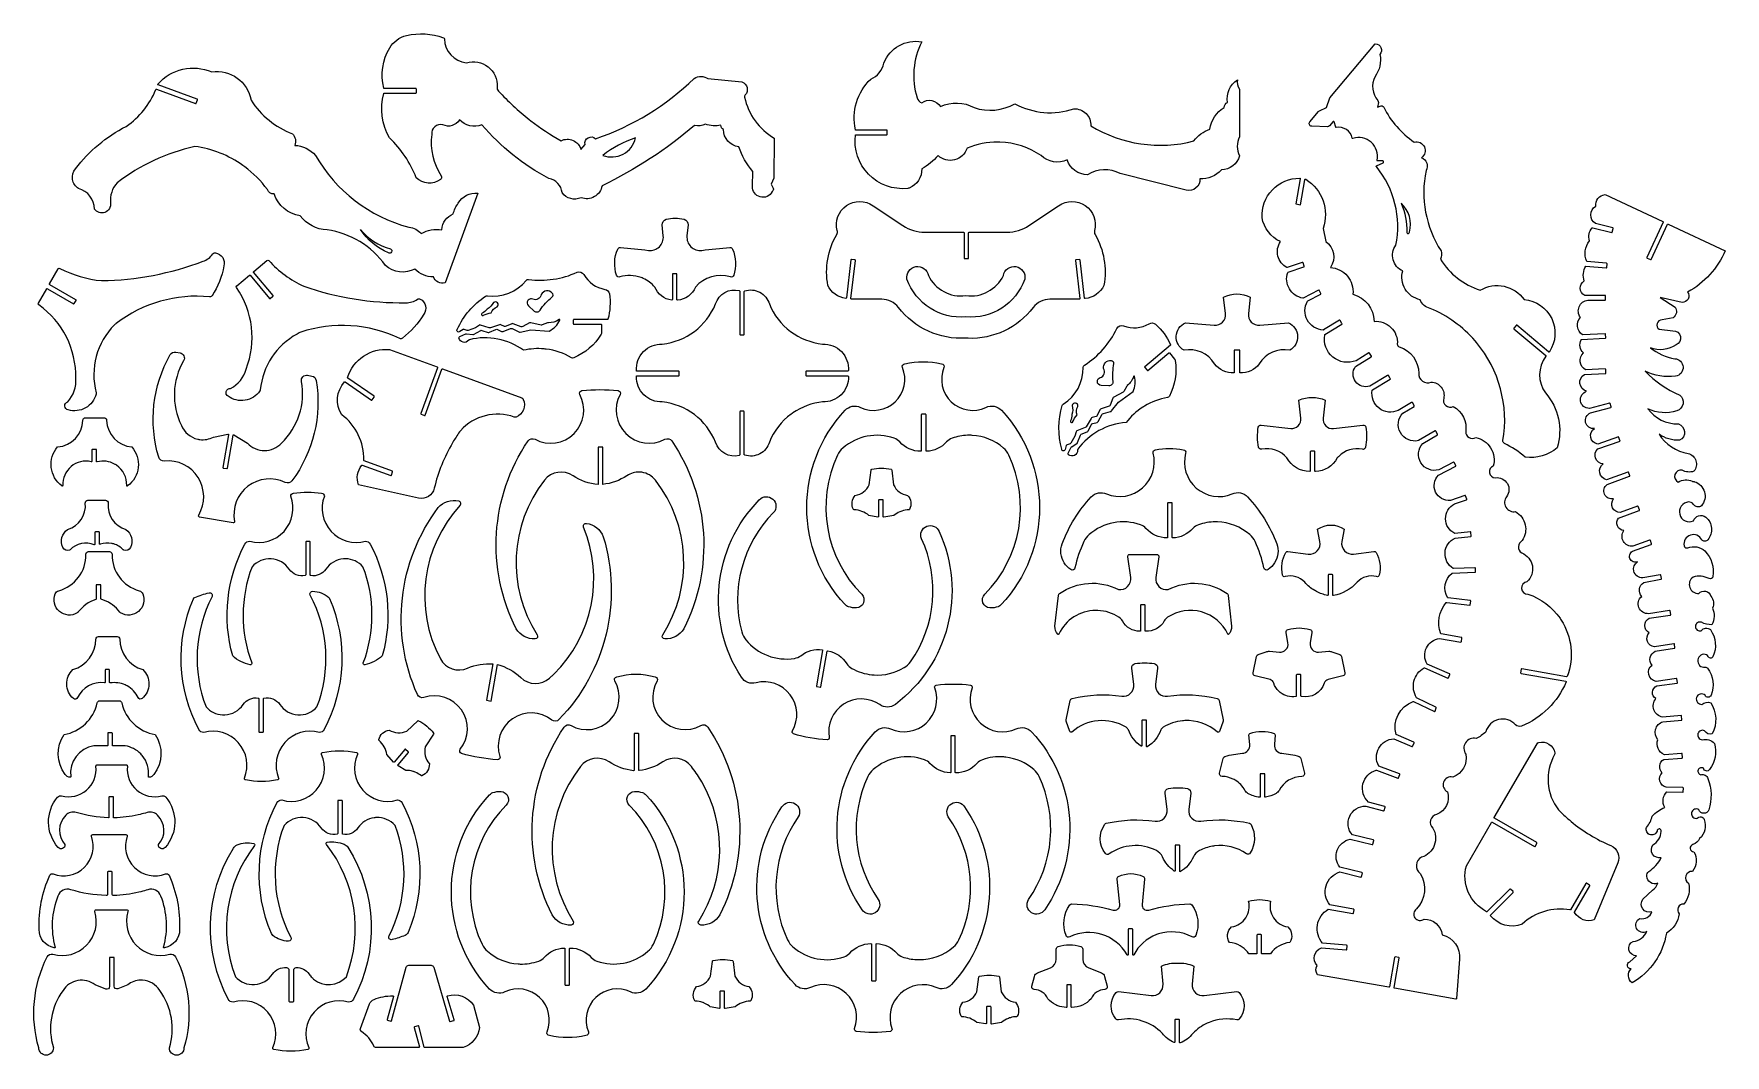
# Model space of a CAD drawing. Extents: x 0 to 2206, y 0 to 1332.
import ezdxf

# ---------------------------------------------------------------- set-up
doc = ezdxf.new("R2010")
doc.units = 0
doc.layers.add('Default_Layer', color=1, linetype='CONTINUOUS')
doc.layers.add('WHITE', color=1, linetype='CONTINUOUS')

msp = doc.modelspace()

# ---------------------------------------------------------------- linework, layer by layer
at = {"layer": 'Default_Layer'}
msp.add_lwpolyline([(2091.5, 643.5, -0.131945), (2087.5, 643.1, -0.207851), (2082.4, 646.5, -0.207851), (2081.4, 652.5, -0.207851), (2085.1, 657.3), (2109.4, 666.1, 0.414213), (2109.9, 666.9), (2108.3, 671.3, 0.414213), (2107.4, 671.8), (2085.6, 664, -0.298768), (2073.1, 670.2, -0.298768), (2073.8, 684.2, -0.270168), (2065.5, 690.4, -0.270168), (2066.7, 700.6), (2093.6, 710.3, 0.414214), (2094, 711.2), (2092.5, 715.6, 0.414214), (2091.6, 716), (2069.1, 707.9, -0.287446), (2059.1, 714.1, -0.287446), (2060.3, 725.8, -0.356187), (2048.5, 731.7, -0.356187), (2051.9, 744.4), (2081.2, 755.1, 0.414213), (2081.6, 755.9), (2080, 760.3, 0.414213), (2079.1, 760.7), (2051.3, 750.7, -0.297871), (2042.3, 759.6, -0.297871), (2046.9, 771.4, -0.311865), (2036.8, 778.7, -0.311865), (2040, 790.8), (2068.8, 801.1), (2066.7, 806.8), (2039.6, 797.1, -0.312669), (2030.5, 805.8, -0.312669), (2035.5, 817.4, -0.378365), (2023.9, 825.4, -0.378365), (2030.4, 837.8), (2056.7, 844.8, 0.414213), (2057.2, 845.7), (2056, 850.2, 0.414213), (2055.1, 850.7), (2028.8, 843.7, -0.374098), (2017.3, 853.3, -0.374098), (2025.2, 866.1, -0.301881), (2016.5, 876, -0.301881), (2022.2, 887.9), (2049.7, 889.1, 0.414213), (2050.3, 889.8), (2050.1, 894.5, 0.414213), (2049.4, 895.2), (2023.6, 894, -0.234955), (2016.8, 904.4, -0.234955), (2021, 916.1, -0.320481), (2017.9, 933.1, -0.276984), (2018.5, 933.5), (2049.5, 935.1, 0.414214), (2050.1, 935.8), (2049.9, 940.5, 0.414214), (2049.2, 941.1), (2019.9, 939.7, -0.218415), (2013.3, 950.3, -0.218415), (2017, 962.2, -0.258316), (2015.5, 976.3, -0.258316), (2026.7, 985), (2049.3, 984.9, 0.414214), (2050, 985.6), (2050, 990.3, 0.414213), (2049.3, 991), (2022.8, 991.1, -0.273219), (2016.9, 1000.3, -0.273219), (2022.1, 1009.9, -0.225791), (2024.2, 1029.2), (2050.7, 1027, 0.414213), (2051.5, 1027.6), (2051.9, 1032.2, 0.414213), (2051.2, 1033), (2025.3, 1035.2, -0.275385), (2029, 1062.4, -0.253604), (2032.4, 1079.2, -0.287261), (2033.1, 1079.4), (2057.9, 1073.2, 0.414213), (2058.7, 1073.7), (2059.8, 1078.2, 0.414213), (2059.3, 1079.1), (2036.9, 1084.7, -0.267295), (2030.5, 1096.1, -0.267295), (2037.1, 1107.4, -0.210846), (2039.9, 1117.6, -0.210846), (2049.2, 1122.5), (2124.7, 1087.3, -0.414214), (2125.1, 1086.4), (2103.7, 1040.6, 0.414213), (2104.1, 1039.7), (2108.3, 1037.7, 0.414214), (2109.2, 1038.1), (2130.6, 1083.8, -0.414214), (2131.5, 1084.1), (2205.9, 1049.4, -0.172535), (2156.9, 995.5, -0.289471), (2157.5, 986.3, -0.289471), (2149.6, 981.8), (2121, 988.2), (2140.5, 975.9, -0.210416), (2142.2, 968.3, -0.210416), (2137.9, 961.9), (2123.5, 959.2, 0.330413), (2117.1, 954.4, 0.330413), (2119.7, 947), (2137.7, 944.9, -0.366468), (2147.5, 937.5, -0.366468), (2141.8, 926.6, -0.24855), (2108.4, 922.7, 0.121357), (2140.1, 908.5, -0.388161), (2151, 897.7, -0.388161), (2141.2, 885.8, -0.153389), (2101.5, 892.3, 0.099169), (2146.7, 861.1, -0.279177), (2151, 849.7, -0.279177), (2142.8, 840.6, -0.195905), (2105, 843.1, 0.242532), (2144.8, 823.5, -0.310948), (2152.9, 813.4, -0.310948), (2146.4, 802.2, -0.174883), (2119.6, 810.1, 0.21519), (2157.7, 785, -0.255653), (2167.8, 775.4, -0.255653), (2165.2, 761.7, -0.211111), (2149.8, 763, 0.384862), (2140.3, 757.6, 0.384862), (2144.7, 747.6, -0.238418), (2163, 748.7), (2163.3, 748.5), (2163.6, 748.5), (2164, 748.4), (2164.3, 748.3), (2165, 748.2), (2165.3, 748.2), (2165.7, 748.1, -0.253331), (2178.9, 734.8, -0.253331), (2175, 716.6, -0.203973), (2169.3, 715.3, -0.203973), (2164.4, 718.5, 0.272999), (2158.1, 721.6, 0.220726), (2148.6, 716.2, 0.220726), (2146.6, 705.5, 0.220726), (2153.5, 697, 0.220726), (2164.4, 696.8, -0.241168), (2171.2, 703.5, -0.241168), (2180.6, 701.9, -0.201812), (2188.1, 687.6, -0.201812), (2183.2, 672.2, -0.216911), (2179.3, 670.4, -0.216911), (2175.4, 672.2, 0.378262), (2160.5, 678.4, 0.378262), (2152.4, 664.4, 0.221316), (2154.1, 662, 0.221316), (2157, 661.8, -0.286581), (2179.5, 657.7, -0.2294), (2190, 624.2, -0.243155), (2188.2, 621.6, -0.243155), (2185, 621.6, 0.198673), (2164, 623.6, 0.337608), (2159.7, 610.1, 0.337608), (2171.6, 602.4, -0.272257), (2180.4, 605.2, -0.272257), (2187.1, 598.8, -0.301798), (2189.3, 583.1, -0.240923), (2188.4, 561.5, -0.123462), (2175, 564.7, 0.241608), (2169.7, 564.1, 0.241608), (2167.2, 559.4, 0.241608), (2169.5, 554.6, 0.241608), (2174.7, 553.7, -0.210146), (2180.4, 557, -0.210146), (2186.6, 555.1, -0.274501), (2189.8, 519.8, -0.314429), (2186.6, 517.9, -0.314429), (2183.7, 520.2, 0.232246), (2181.6, 522.4, 0.231263), (2174.2, 521.7, 0.231263), (2170.1, 515.5, 0.231263), (2172.6, 508.4, 0.231263), (2179.7, 506, -0.266591), (2182.9, 504.7, -0.271118), (2187.5, 469.5, -0.28618), (2183.6, 467, -0.28618), (2179.7, 469.4, 0.253349), (2173.4, 471, 0.253349), (2168.6, 466.6, 0.253349), (2169.7, 460.2, 0.253349), (2175.6, 457.6, -0.269541), (2187, 459.6, -0.269727), (2189.1, 419, -0.347463), (2179.1, 423.2, 0.224056), (2173.9, 423.3, 0.224056), (2170.4, 419.4, 0.224056), (2171.2, 414.2, 0.224056), (2175.8, 411.5, -0.261953), (2192.1, 406.6, -0.23216), (2185.6, 372.7, -0.310562), (2181, 370.7, -0.310562), (2177.5, 374.3, 0.225104), (2173.6, 374.8, 0.225104), (2170.6, 372.1, 0.225104), (2170.9, 368.1, 0.225104), (2174.1, 365.8, -0.212411), (2179.9, 365.3, -0.212411), (2183.4, 360.7, -0.170534), (2184.6, 320.1, -0.317791), (2178.1, 315.5, -0.317791), (2171.6, 320.1, 0.251617), (2165.8, 320.7, 0.251617), (2162.1, 316.1, 0.251617), (2163.9, 310.6, 0.251617), (2169.5, 309, -0.288896), (2174.5, 310.9, -0.288896), (2178.4, 307.3, -0.324985), (2172.4, 282.5, -0.229392), (2163.9, 274.8, 0.374248), (2160.3, 269.5, 0.374248), (2165, 265.3, -0.322638), (2163.2, 239.8, 0.345217), (2154.5, 234, 0.345217), (2158.1, 224.2, -0.246371), (2151.8, 197.1, 0.30449), (2144.6, 192.8, 0.30449), (2145.9, 184.5, -0.237402), (2129.2, 159.2, -0.23057), (2084.4, 94.5, -0.226169), (2079.6, 103.3, -0.226169), (2083.4, 112.6, -0.368), (2078.4, 116.4, -0.368), (2081.4, 121.9), (2090.4, 129.7, -0.362462), (2080.3, 137.2, -0.362462), (2085.9, 148.4, 0.27031), (2103.7, 161.5, -0.206526), (2096.2, 160.5, -0.206526), (2090.4, 165.2, -0.206526), (2089.8, 172.7, -0.206526), (2094.8, 178.3, 0.372698), (2110.4, 187.1, -0.339893), (2098.3, 190.7, -0.339893), (2098.7, 203.4), (2111, 215.3, 0.173813), (2118, 224.3, -0.238052), (2108.4, 225.2, -0.238052), (2103.5, 233.5, -0.267751), (2106.5, 239.7, 0.123784), (2122.4, 257.5, -0.308254), (2111.3, 262.2, -0.308254), (2111.6, 274.2, 0.261134), (2122.3, 291.9, 0.404573), (2120.7, 295.1, 0.404573), (2117.4, 293.6, -0.213561), (2114.3, 288.5, -0.213561), (2108.4, 287.5, -0.213561), (2103.7, 291.2, -0.213561), (2103.3, 297.2, 0.127697), (2110.7, 311.8, -0.099667), (2127, 323.1, -0.341503), (2129.9, 343.5), (2150.5, 343, 0.414214), (2151.3, 343.7), (2151.4, 348.3, 0.414213), (2150.7, 349), (2129, 349.6, -0.282789), (2120.7, 357.4, -0.282789), (2123.9, 368.3, -0.23516), (2120.5, 377.4, -0.23516), (2125.7, 385.8), (2149.6, 387.6, 0.414214), (2150.2, 388.4), (2149.9, 393, 0.414214), (2149.1, 393.7), (2126.6, 391.9, -0.412354), (2118.2, 411.5, -0.25238), (2115.1, 425, -0.25238), (2124.6, 435), (2149.4, 436.8), (2148.9, 442.9), (2124.2, 441.1, -0.27389), (2112.8, 450.6, -0.27389), (2115.6, 465.1, -0.29279), (2110.9, 473.7, -0.29279), (2116.8, 481.6), (2143.1, 485.4, 0.414213), (2143.7, 486.2), (2143, 490.8, 0.414213), (2142.3, 491.4), (2115.9, 487.6, -0.299785), (2106.2, 496.5, -0.299785), (2110.5, 508.9, -0.238345), (2108.1, 518.9, -0.238345), (2114.7, 526.8), (2139.8, 530.7, 0.414213), (2140.4, 531.5), (2139.7, 536.1, 0.414214), (2138.9, 536.7), (2113.7, 532.8, -0.287102), (2104.5, 539.8, -0.287102), (2106.8, 551.1, -0.286592), (2101, 560.5, -0.286592), (2106.9, 569.9), (2134.3, 574, 0.414214), (2134.9, 574.8), (2134.2, 579.4, 0.414213), (2133.4, 580), (2106, 575.9, -0.324803), (2093.3, 583.9, -0.324803), (2097, 598.4, -0.218508), (2094.1, 608.1, -0.218508), (2099.6, 616.6), (2122.1, 620.8, 0.414214), (2122.7, 621.6), (2121.8, 626.2, 0.414214), (2121, 626.7), (2098.5, 622.5, -0.363538), (2086.7, 631.4, -0.309062), (2091.5, 643.5)], format="xyb", close=True, dxfattribs=at)
at = {"layer": 'WHITE'}
for points in [[(648.4, 1218.9, 0.035068), (687.6, 1192.9, -0.22179), (703.3, 1193.2, -0.22179), (713.6, 1181.4), (719, 1187.8, -0.334085), (722.9, 1196.8, -0.334085), (732.7, 1195.4, 0.110758), (861.4, 1274.1, -0.31038), (879.2, 1273.8), (923.6, 1269.5, -0.248908), (930.2, 1262.1, -0.248908), (927.8, 1252.5, 0.241856), (927, 1249.5, 0.209992), (965.6, 1196.3), (965.3, 1144.1), (961.5, 1136.3), (964.2, 1130.8, -0.378399), (963, 1126.4, -0.35905), (947.3, 1119.5, -0.35905), (937.5, 1133.5), (937.8, 1152.8, -0.094867), (919.4, 1184.9, -0.389043), (899.6, 1207.4, -0.261477), (896.1, 1213.2, -0.157638), (875.9, 1214.6, -0.236299), (861.8, 1212.9, -0.065183), (741.1, 1134.1, -0.221701), (731.1, 1119.9, -0.221701), (713.8, 1118.4, -0.351512), (689, 1125.1, 0.322138), (671.8, 1143.7, -0.094902), (584.4, 1213.5, -0.313897), (555.1, 1220.3, -0.399582), (533.3, 1213.7, 0.238781), (522.9, 1211, 0.238781), (518.9, 1201, 0.174421), (531.2, 1146.9, -0.397346), (530.3, 1142.2, -0.366577), (498.8, 1144.6, 0.107684), (463.9, 1196.5, -0.200534), (456.3, 1254.4, -0.338347), (456.9, 1255), (498.2, 1255, 0.414214), (498.9, 1255.6), (498.9, 1260.3, 0.414214), (498.2, 1261), (457.1, 1261, -0.343893), (456.4, 1261.5, -0.197698), (464.1, 1314, -0.203787), (485.9, 1330, -0.146534), (534.2, 1327.2, -0.304725), (535.4, 1325.6, 0.36783), (564.1, 1294.3, -0.249295), (592.4, 1289.2, -0.249295), (604.1, 1262.9, 0.207303), (605.9, 1257.7, 0.040817), (646.2, 1220.6), (648.4, 1218.9)], [(1257.3, 1191.1, 0.101859), (1217.2, 1183.1, -0.25514), (1200.9, 1167.9, -0.25514), (1179.4, 1173.4, -0.079643), (1158.1, 1156.2, -0.313027), (1141.7, 1131.1, -0.070104), (1139.8, 1130.6, -0.229401), (1088.7, 1149.1, -0.229401), (1071.5, 1200.6), (1112.3, 1200.6, 0.414213), (1113, 1201.3), (1113, 1205.9, 0.414214), (1112.3, 1206.6), (1072.3, 1206.6, -0.352129), (1071.6, 1207.2, -0.259919), (1091.5, 1273.2, 0.245095), (1108.7, 1294.1, -0.35953), (1158, 1321.8, 0.193802), (1152, 1248.9, 0.289639), (1158, 1242.4, -0.207918), (1171.4, 1245.2, -0.207918), (1182.6, 1237.3, -0.245302), (1226.4, 1236, 0.212348), (1279.5, 1241, 0.209223), (1356.5, 1234.5, -0.210383), (1372.3, 1228.3, -0.210383), (1378.5, 1212.4, 0.204299), (1513.1, 1192.6, -0.167954), (1533.8, 1207.7, -0.227687), (1552.3, 1236.2, -0.212122), (1556.9, 1242.9, -0.301473), (1569.9, 1272.3, 0.219422), (1572.4, 1260.2), (1572.4, 1197.8, 0.229789), (1572.4, 1173.1, -0.331499), (1548.9, 1154.7, -0.229553), (1520.7, 1143.2, -0.243967), (1515.7, 1131.2, -0.243967), (1502.9, 1128.3), (1416.8, 1150.1, 0.272818), (1374.2, 1148.4, -0.320269), (1347.6, 1167.8, -0.309199), (1313.8, 1173.4, 0.142109), (1260.1, 1191), (1258.7, 1191), (1257.3, 1191.1)], [(1879.7, 931.7, 0.115486), (1821.2, 974.2, -0.285509), (1808.2, 985.4, -0.20899), (1788.6, 999.2, -0.20899), (1785.4, 1023, -0.227586), (1772.8, 1037.6, -0.227586), (1776.4, 1056.4, 0.224981), (1751, 1159, -0.231002), (1750.9, 1159.5, -0.231002), (1751.3, 1160), (1759.7, 1164, 0.307222), (1760.4, 1165.4, 0.307222), (1759.4, 1166.6), (1752.5, 1166.6, -0.228302), (1751.9, 1166.8, -0.228302), (1751.8, 1167.4, 0.270273), (1744.3, 1190.8, 0.270273), (1720.4, 1195.8, -0.211297), (1719.8, 1195.8, -0.211297), (1719.5, 1196.3, 0.396266), (1698.7, 1210.1, -0.376508), (1697.9, 1210.6), (1695.8, 1217.5, 0.275098), (1695.3, 1218, 0.275098), (1694.6, 1217.7), (1689.9, 1212.1, -0.232506), (1687.2, 1210.9), (1666.6, 1211.8, -0.285904), (1663.6, 1213.8, -0.285904), (1664.1, 1217.4), (1675.5, 1230.9, -0.116325), (1676.7, 1231.9), (1686.1, 1236), (1690.4, 1248.8), (1749.6, 1319.3, -0.291734), (1757, 1314.3, -0.291734), (1755.6, 1305.4, -0.211468), (1749.2, 1276.4, 0.301594), (1752.8, 1245.3, -0.218708), (1753.6, 1242.5), (1752.6, 1236.5), (1756.1, 1238.1, -0.413), (1760.7, 1236.6, 0.131413), (1800.3, 1191.1, -0.363972), (1813.6, 1184.8, -0.363972), (1809.7, 1170.6, -0.228643), (1816.8, 1163.7, -0.228643), (1815.7, 1153.9, 0.196282), (1835.3, 1049.1, -0.228684), (1834.4, 1038.4, 0.176384), (1886.4, 997.8, -0.392376), (1943.7, 985.6, -0.26477), (1979.6, 960.9, -0.26477), (1976.6, 917.5, -0.213657), (1976.2, 917.2, -0.213657), (1975.6, 917.3), (1934.2, 952.1, 0.414214), (1933.2, 952), (1930.2, 948.4, 0.414213), (1930.3, 947.5), (1971.8, 912.7, -0.397154), (1971.9, 911.7, 0.326894), (1971.5, 863.8, -0.261637), (1986.7, 792.4, -0.220266), (1944.9, 780.2, 0.068871), (1918, 797.9, -0.33494), (1916.1, 801.6, 0.219015), (1881.5, 929.6), (1879.7, 931.7)], [(272.8, 1160.6, 0.122467), (209.9, 1185.3, 0.106576), (108.6, 1138, 0.209552), (100, 1111.6, -0.348626), (92.7, 1099.4, -0.348626), (79.1, 1103.7, 0.335833), (58.4, 1130.4, -0.215144), (50.5, 1142.4, -0.215144), (54.3, 1156.2, -0.112196), (120.5, 1211.6, 0.146509), (159.1, 1259.5, -0.402619), (160, 1259.9), (211, 1241.3, 0.414212), (211.9, 1241.8), (213.5, 1246.1, 0.414214), (213, 1247), (162, 1265.6, -0.248235), (161.5, 1266.1, -0.248235), (161.7, 1266.7, -0.322173), (232.1, 1282.7, -0.402181), (283.4, 1245.9, 0.164532), (337.3, 1201.9, -0.297721), (340.4, 1186.8, -0.202516), (367.3, 1173.7, 0.200075), (489.3, 1079.9, -0.202155), (505.1, 1071.7, -0.168805), (532.2, 1076.8, -0.290936), (546.9, 1097.3, -0.092842), (553.6, 1111.4, -0.302265), (578.9, 1124.3), (536.4, 1007.6, -0.391308), (521.1, 1015.2, -0.203158), (497, 1025.5, -0.318334), (458.5, 1030.2, 0.207732), (382.5, 1076.5, -0.222514), (347.4, 1095, -0.278336), (313.3, 1123.4, -0.326763), (304.6, 1129.1, 0.075443), (275, 1158.9), (272.8, 1160.6)], [(784.8, 1196.4, 0.087136), (742.1, 1173.7, 0.216196), (768.6, 1175.4, 0.216196), (784.8, 1196.4)], [(1992, 567.6, -0.236698), (1999.8, 494.1, -0.360998), (1999, 493.7), (1940.8, 503.9, 0.414213), (1940, 503.4), (1939.1, 498.8, 0.414213), (1939.7, 498), (1998, 487.7, -0.227837), (1998.5, 487.4, -0.227837), (1998.5, 486.8, -0.201088), (1940.2, 429.3, -0.314274), (1932.5, 431.1, 0.274008), (1910.4, 437.9, 0.274008), (1893.8, 421.9, -0.083865), (1881, 413.1, 0.31197), (1867.3, 407.6, 0.31197), (1867.6, 392.8, -0.379985), (1850.5, 362.8, 0.380057), (1838.6, 356.1, 0.380057), (1843.8, 343.6, -0.38938), (1829.4, 313.8, 0.285524), (1821.6, 306.5, 0.285524), (1824.7, 296.3, -0.227841), (1826.5, 273.7, -0.227841), (1809.9, 258.2, 0.256997), (1803.1, 248, 0.256997), (1808, 236.9, -0.350239), (1803.2, 190.7, 0.203342), (1799.8, 185.3, 0.203342), (1801.3, 179, 0.203342), (1806.9, 175.8, 0.203342), (1813.1, 177.5, -0.37512), (1836.9, 157, -0.375227), (1859.4, 125.1), (1855.4, 73.8, -0.211529), (1855.2, 73.3, -0.211529), (1854.6, 73.2), (1774.5, 87.3, -0.414213), (1774, 88.1), (1780.7, 126.5, 0.414213), (1780.2, 127.3), (1775.6, 128.1, 0.414213), (1774.8, 127.5), (1768, 89.2, -0.414213), (1767.2, 88.6), (1674.4, 105, -0.324795), (1673.8, 117, -0.254672), (1670.3, 129.9, -0.254672), (1679.2, 140), (1711.7, 137.3, 0.414213), (1712.4, 137.9), (1712.8, 142.5, 0.414213), (1712.2, 143.3), (1680.9, 145.9, -0.222094), (1674.1, 169.8, -0.222094), (1688.1, 190.3), (1720.2, 184.6, 0.414214), (1721, 185.2), (1721.8, 189.8, 0.414214), (1721.2, 190.6), (1690.4, 196, -0.252001), (1685.4, 221, -0.252001), (1703.5, 239), (1730.8, 232.4, 0.414214), (1731.6, 232.9), (1732.7, 237.5, 0.414213), (1732.2, 238.3), (1703.1, 245.3, -0.257848), (1699.9, 267.3, -0.257848), (1716.8, 281.8), (1745.6, 274.9, 0.414214), (1746.5, 275.4), (1747.6, 279.9, 0.414213), (1747, 280.8), (1719.7, 287.3, -0.297906), (1716.2, 311.7, -0.297906), (1737.1, 324.8), (1760.3, 318.6, 0.414213), (1761.1, 319), (1762.3, 323.5, 0.414213), (1761.8, 324.4), (1740.7, 330.1, -0.271142), (1733.5, 353.8, -0.271142), (1750.6, 371.7, -0.158535), (1751, 371.7), (1779.1, 361.4, 0.414213), (1780, 361.8), (1781.6, 366.2, 0.414213), (1781.2, 367.1), (1754.3, 376.9, -0.182347), (1754, 377.2, -0.257723), (1754.1, 400.5, -0.257723), (1773.8, 412.7), (1797.4, 402.5, 0.414213), (1798.3, 402.9), (1800.2, 407.2, 0.414213), (1799.8, 408.1), (1776.7, 418.1, -0.39251), (1798.9, 461.4, -0.203073), (1799.4, 461.4), (1826.6, 448.2, 0.213742), (1827.1, 448.2, 0.213742), (1827.5, 448.6), (1829.1, 453, 0.381264), (1828.7, 453.9), (1803.4, 466.2, -0.202866), (1800, 487.7, -0.202866), (1813.1, 505.1, -0.237869), (1813.7, 505.2), (1844.1, 492, 0.414213), (1845, 492.4), (1846.8, 496.7, 0.414214), (1846.5, 497.6), (1817.3, 510.2, -0.255624), (1816.2, 531.3, -0.255624), (1833.3, 543.6), (1861, 538.9, 0.414214), (1861.8, 539.4), (1862.5, 544, 0.414214), (1862, 544.8), (1835.4, 549.4, -0.265321), (1834.9, 549.8, -0.277404), (1842.2, 590.4, -0.247362), (1842.8, 590.6), (1872.7, 587, 0.414214), (1873.5, 587.6), (1874.1, 592.3, 0.414214), (1873.5, 593), (1844.4, 596.5, -0.232205), (1843.9, 596.9, -0.377599), (1849.8, 628.6, -0.158445), (1850.2, 628.8), (1879.6, 629.9, 0.414214), (1880.2, 630.6), (1880.1, 635.2, 0.414213), (1879.3, 635.9), (1851.7, 634.9, -0.146241), (1851.3, 635, -0.27911), (1840.5, 655.5, -0.27911), (1853.7, 674.6), (1874.2, 676.6, 0.414213), (1874.8, 677.4), (1874.3, 682, 0.414214), (1873.6, 682.7), (1853.1, 680.6, -0.281228), (1841.2, 699.8, -0.281228), (1852.8, 719.1), (1868.5, 724.5, 0.414213), (1868.9, 725.4), (1867.4, 729.8, 0.414213), (1866.5, 730.2), (1847.5, 723.7, -0.317249), (1828.2, 734.6, -0.317249), (1832, 756.4), (1854.4, 768.3, 0.414214), (1854.7, 769.2), (1852.5, 773.3, 0.414213), (1851.6, 773.6), (1832.5, 763.6, -0.336977), (1809, 772.8, -0.336977), (1811.6, 797.9), (1830.6, 809, 0.414213), (1830.8, 809.9), (1828.5, 813.9, 0.414214), (1827.5, 814.2), (1805.9, 801.6, -0.330579), (1782.3, 812.1, -0.330579), (1785.5, 837.6), (1800.1, 846.3, 0.414214), (1800.3, 847.3), (1797.9, 851.3, 0.414213), (1797, 851.5), (1779.6, 841.1, -0.28225), (1754.5, 843.8, -0.28225), (1745.6, 867.3, -0.213739), (1745.9, 867.8), (1768.9, 881.7, 0.414213), (1769.1, 882.6), (1766.7, 886.6, 0.414213), (1765.7, 886.8), (1742.5, 872.8, -0.324753), (1723.8, 878.6, -0.324753), (1723.6, 898.2, -0.102596), (1723.8, 898.4), (1744.4, 910.9, 0.414213), (1744.6, 911.9), (1742.2, 915.9, 0.414213), (1741.2, 916.1), (1724.5, 905.9, -0.272288), (1694.2, 910.7, -0.272288), (1683.6, 939.5, -0.213858), (1683.9, 940), (1705.9, 953.4, 0.414213), (1706.1, 954.4), (1703.7, 958.4, 0.414213), (1702.8, 958.6), (1682, 946, -0.152422), (1681.6, 945.9, -0.259996), (1660.9, 959, -0.259996), (1661.2, 983.6, -0.142678), (1661.5, 983.8), (1678.4, 992.7, 0.414213), (1678.7, 993.6), (1676.5, 997.8, 0.414213), (1675.5, 998.1), (1655.6, 987.6, -0.16228), (1655.2, 987.5, -0.22162), (1637.5, 999.6, -0.22162), (1635.3, 1020.9, -0.229835), (1635.8, 1021.3), (1656.4, 1028.4, 0.414214), (1656.8, 1029.3), (1655.3, 1033.7, 0.414214), (1654.4, 1034.1), (1634.8, 1027.3, -0.20844), (1634.2, 1027.4, -0.213074), (1622.5, 1042.4, -0.213074), (1625.9, 1061.2, -0.245922), (1601.9, 1092.3, -0.206409), (1615.3, 1128.7, -0.206409), (1651.1, 1143.9, -0.221065), (1651.6, 1143.7, -0.221065), (1651.8, 1143.1), (1646, 1110.5), (1652, 1109.4), (1657.7, 1142, -0.248018), (1658.1, 1142.6, -0.248018), (1658.8, 1142.5, -0.355213), (1681.4, 1078.5), (1684.9, 1061.5, -0.410719), (1691.1, 1027.5, -0.205128), (1713.2, 1016.3, -0.205128), (1720.3, 992.7, -0.334112), (1748, 957.2, -0.219968), (1770, 949.4, -0.219968), (1778.3, 927.6, 0.346698), (1780.8, 924.1, -0.329026), (1806.2, 889.4, 0.252222), (1811.2, 879.3, 0.252222), (1822.4, 877.9, -0.226266), (1835.6, 871.3, -0.226266), (1838.8, 856.9, 0.303718), (1841.4, 847.4, 0.303718), (1851.3, 846.1, -0.313103), (1867.5, 813.4, 0.274202), (1871.8, 805.8, 0.274202), (1880.6, 805.8, -0.204627), (1900, 792.1, -0.204627), (1903.5, 768.5, 0.365346), (1898.4, 759.8, 0.365346), (1906.2, 753.2, -0.303236), (1921.8, 745.7, -0.303236), (1920.8, 728.5, 0.313244), (1919.9, 714.7, 0.313244), (1932.5, 709, -0.208916), (1945.1, 692, -0.208916), (1941.2, 671.2, 0.26458), (1936.3, 663.4, 0.26458), (1940.5, 655.2, -0.258737), (1954.4, 638.1, -0.258737), (1947.3, 617.4, 0.398439), (1940.4, 608.8, 0.398439), (1948.6, 601.4, -0.163164), (1990.5, 569.9), (1991.3, 568.8), (1992, 567.6)], [(1215.6, 935.3, -0.250082), (1127.8, 975.3, 0.232779), (1105.9, 986.1), (1066.3, 986.2, -0.213827), (1065.8, 986.5, -0.213827), (1065.7, 987), (1071.5, 1036.6, 0.414214), (1070.9, 1037.4), (1066.3, 1038, 0.414213), (1065.5, 1037.4), (1059.7, 987.8, -0.415792), (1058.9, 987.2, -0.257923), (1035.6, 1004.1, -0.177079), (1047.1, 1070.5, 0.195897), (1047.8, 1075.6, -0.313747), (1059.9, 1108.2, -0.313747), (1094.6, 1108.1), (1133.4, 1082.3, 0.148069), (1162.2, 1073.6), (1212.5, 1073.6, -0.414214), (1213.2, 1072.9), (1213.2, 1039.7, 0.414214), (1213.9, 1039), (1218.5, 1039, 0.414214), (1219.2, 1039.7), (1219.2, 1072.9, -0.414214), (1219.9, 1073.6), (1269, 1073.6, 0.148069), (1297.8, 1082.3), (1336.6, 1108.1, -0.313747), (1371.3, 1108.2, -0.313747), (1383.4, 1075.6, 0.195897), (1384.1, 1070.5, -0.177079), (1395.6, 1004.1, -0.269049), (1371.1, 987, -0.403642), (1370.3, 987.6), (1364.5, 1037.2, 0.414214), (1363.7, 1037.8), (1359.1, 1037.3, 0.414213), (1358.5, 1036.5), (1364.3, 987, -0.213827), (1364.1, 986.5, -0.213827), (1363.6, 986.2), (1325.3, 986.1, 0.232779), (1303.4, 975.3, -0.242915), (1218.4, 935.1), (1217.7, 935.2), (1217, 935.2), (1216.3, 935.3), (1215.9, 935.3), (1215.6, 935.3)], [(1790.6, 1073.6, 0.207153), (1791, 1072.3, 0.207153), (1792.3, 1071.8, 0.207153), (1793.5, 1072.3, 0.207153), (1794, 1073.6, 0.292011), (1783.3, 1111.2, -0.105398), (1790.6, 1073.6)], [(792.2, 1014.3, 0.163908), (764.3, 1015.1, -0.406108), (760, 1017.3, -0.185658), (761.5, 1051.4, -0.318899), (765, 1053.5, -0.01204), (801.6, 1049.8, 0.227262), (815.8, 1054.6, 0.227262), (821, 1068.6), (819.6, 1083, -0.368481), (824.8, 1090.4, -0.126437), (848, 1090.4, -0.368481), (853.2, 1083), (851.8, 1068.6, 0.227262), (857, 1054.6, 0.227262), (871.2, 1049.8, -0.01204), (907.8, 1053.5, -0.3189), (911.3, 1051.4, -0.185658), (912.8, 1017.3, -0.406108), (908.5, 1015.1, 0.295396), (862.8, 1002, -0.289666), (839.6, 984.8, -0.208617), (839, 985, -0.208617), (838.8, 985.5), (838.8, 1018.7, 0.414214), (838.1, 1019.4), (833.5, 1019.4, 0.414213), (832.8, 1018.7), (832.8, 985.6, -0.214649), (832.5, 985.1, -0.214649), (832, 984.9, -0.27719), (810, 1002, 0.109381), (794.8, 1013.2), (793.5, 1013.8), (792.2, 1014.3)], [(426, 1077, 0.158234), (465.2, 1051.9, -0.414214), (466.5, 1047.7, -0.414214), (462.4, 1046.4, -0.141861), (426, 1077)], [(105.2, 952.7, 0.264955), (81.3, 864.1, -0.129833), (81.3, 862.3, -0.41961), (44.8, 841.7, -0.35146), (40.3, 846.8, -0.35146), (44.3, 852.3, 0.212894), (54.7, 883.1, 0.250493), (6.5, 978.6, -0.388454), (6, 980.9), (16.8, 999.6, -0.414214), (17.7, 999.8), (51.8, 980.1, 0.414213), (52.7, 980.4), (55.1, 984.4, 0.414214), (54.8, 985.4), (20.8, 1005, -0.414213), (20.5, 1006), (31.8, 1025.6, -0.401532), (34.1, 1026.3, 0.097556), (88.4, 1010.3, 0.086501), (220.8, 1035.6, 0.15949), (233.5, 1045.2, -0.28837), (236.9, 1046.6, -0.210762), (246.3, 1040.5, -0.210762), (248, 1029.5, -0.093894), (232.5, 990.7, -0.282479), (229.3, 989.2, 0.190359), (107.4, 954.4), (106.8, 954), (106.3, 953.6), (105.7, 953.2), (105.5, 953), (105.2, 952.7)], [(343.4, 940.7, 0.249701), (295.4, 868, -0.129833), (294.8, 866.4, -0.41961), (253.4, 859.5, -0.35146), (250.9, 865.8, -0.35146), (256.6, 869.6, 0.212894), (276.9, 895, 0.250493), (264.3, 1001.2, -0.388454), (264.6, 1003.5), (281.1, 1017.4, -0.414213), (282.1, 1017.3), (307.4, 987.2, 0.414214), (308.3, 987.1), (311.9, 990.1, 0.414213), (312, 991.1), (286.7, 1021.2, -0.414213), (286.8, 1022.2), (304.1, 1036.7, -0.401532), (306.5, 1036.5, 0.097556), (352.1, 1003, 0.086501), (485.1, 981.5, 0.15949), (500.4, 986.1, -0.28837), (504, 986.3, -0.210762), (510.7, 977.4, -0.210762), (508.6, 966.4, -0.093894), (480.8, 935.3, -0.282479), (477.2, 934.9, 0.194516), (348.2, 943.1, 0.006657), (345.9, 942.1), (344.7, 941.4), (343.4, 940.7)], [(665.5, 921.3, 0.07846), (638.8, 919.5, 0.220684), (568.1, 933.3, 0.172856), (567.2, 932.7, -0.296307), (559.8, 930, -0.296307), (554.4, 935.6, -0.356075), (555.5, 937.5), (563.4, 940.8, -0.127039), (564.2, 941), (572.6, 940, 0.154589), (573.6, 940.2), (582.9, 945.3, -0.204981), (584.2, 945.5), (592.5, 942.8, 0.184226), (594.2, 942.9), (602.7, 946.8, -0.225327), (604.8, 946.7), (610, 944.1, 0.212263), (612, 944), (621.9, 947.9, -0.212263), (623.9, 947.8), (632.5, 943.5, 0.168484), (634.1, 943.3), (648.3, 946.2), (672.2, 944.6, 0.159681), (686.1, 958.7, 0.342585), (685.9, 959.5, 0.342585), (685, 959.5, -0.163297), (671.1, 955.5, 0.105142), (670.1, 955.3), (662.9, 952.5, -0.149208), (661.5, 952.4), (648, 955.3, 0.180602), (646.3, 955.1), (637.7, 950.4, -0.220084), (635.6, 950.2), (625.3, 954.2, 0.200116), (623.5, 954.2), (615.9, 950.8, -0.209942), (613.9, 950.7), (609.2, 952.8, 0.186351), (607.4, 952.8), (595.4, 948.7, -0.164924), (593.8, 948.7), (582.6, 952.4, 0.231443), (581.1, 952.2), (576.1, 948.9), (566.4, 945.3, -0.18474), (565.1, 945.4), (561.4, 946.8, 0.24172), (559.9, 946.7), (555.4, 943.9, -0.414214), (552.4, 943.8, -0.414214), (552.3, 946.8, -0.141612), (589.1, 990.1, -0.181922), (591.5, 990.7, 0.260734), (642.2, 1010.6, -0.257919), (645.3, 1011.8, 0.137135), (708.5, 1021.2, -0.38905), (717.4, 1018.3, 0.229148), (744.9, 998.9, -0.32375), (750.6, 993.2, -0.107863), (748.7, 960.1, -0.336023), (748, 959.6), (704.3, 959.6, 0.414214), (703.6, 958.9), (703.6, 954.2, 0.414214), (704.3, 953.5), (739.8, 953.5, -0.414214), (740.5, 952.8), (740.5, 942.1, -0.139085), (740, 940.3, -0.155391), (704.2, 909.6, -0.237814), (701.1, 909.8, 0.102652), (668.2, 921), (666.8, 921.1), (665.5, 921.3)], [(1166.7, 1017.1, 0.325583), (1215.6, 990.8, 0.325583), (1264.5, 1017.1, -0.414214), (1280.9, 1028.6, -0.414214), (1292.4, 1012.2, -0.339917), (1215.6, 963, -0.339917), (1138.8, 1012.2, -0.414214), (1150.3, 1028.6, -0.414214), (1166.7, 1017.1)], [(650.9, 986.2, 0.336018), (644.7, 984.8), (644.5, 984.6, 0.407146), (645, 977.4), (652.4, 970.7, 0.218386), (656.5, 969.5, 0.218386), (660.2, 971.7, -0.077983), (675.9, 989, 0.211514), (677.2, 991.5, 0.211514), (676.2, 994.1, 0.233597), (668.5, 996.9, 0.233597), (661.6, 992.4, -0.244122), (657.8, 986.5, -0.244122), (650.9, 986.2)], [(987.8, 836.2, 0.139365), (959.3, 799.7, -0.201854), (946.8, 784.4, -0.201854), (927.1, 782.7, -0.325909), (926.6, 783.3), (926.6, 839.2, 0.414214), (925.9, 839.9), (921.3, 839.9, 0.414214), (920.6, 839.2), (920.6, 783, -0.340033), (920.1, 782.3, -0.405968), (889.1, 799.7, 0.276584), (819.6, 852.1, -0.207031), (795.5, 861.5, -0.207031), (785.9, 885.5, -0.406373), (786.6, 886.2), (841.1, 886.2, 0.414213), (841.8, 886.9), (841.8, 891.5, 0.414214), (841.1, 892.2), (786.6, 892.2, -0.395357), (786, 892.9, -0.211984), (795.1, 917.7, -0.211984), (819.6, 927.6, 0.276584), (889.1, 979.9, -0.405968), (920.1, 997.3, -0.340033), (920.6, 996.6), (920.6, 940.4, 0.414214), (921.3, 939.7), (925.9, 939.7, 0.414213), (926.6, 940.4), (926.6, 996.3, -0.325909), (927.1, 996.9, -0.201854), (946.8, 995.2, -0.201854), (959.3, 979.9, 0.276584), (1028.8, 927.6, -0.211984), (1053.3, 917.7, -0.211984), (1062.5, 892.9, -0.395357), (1061.8, 892.2), (1007.4, 892.2, 0.414214), (1006.7, 891.5), (1006.7, 886.9, 0.414214), (1007.4, 886.2), (1061.8, 886.2, -0.406373), (1062.5, 885.5, -0.207031), (1052.9, 861.5, -0.207031), (1028.8, 852.1, 0.123801), (990, 837.8), (988.9, 837), (987.8, 836.2)], [(1500.1, 919.6, -0.287334), (1489.9, 937.9, -0.287334), (1501.9, 955.1), (1539.4, 952.1, 0.223823), (1550.5, 956.3, 0.223823), (1554.2, 967.5), (1551.8, 988.7, -0.245633), (1586.4, 988.7), (1584, 967.5, 0.223823), (1587.8, 956.3, 0.223823), (1598.8, 952.1), (1636.3, 955.1, -0.287334), (1648.3, 937.9, -0.287334), (1638.1, 919.6, 0.309391), (1598.2, 901.9, -0.273168), (1572.8, 890.1), (1572.8, 919.6), (1565.5, 919.6), (1565.5, 890.1, -0.273168), (1540, 901.9, 0.309391), (1500.1, 919.6)], [(584.7, 967.7, 0.414214), (584.3, 965.5, 0.414214), (586.5, 965.1, -0.104938), (596.3, 968.3, -0.217582), (604.3, 976.1, 0.414214), (604.7, 981.4, 0.414214), (599.4, 981.7, -0.169287), (591.3, 973.3, -0.115329), (584.7, 967.7)], [(1446.2, 845.2, 0.086792), (1424.5, 825.1, 0.220684), (1361.5, 790.3, 0.172856), (1361.2, 789.2, -0.296307), (1357.3, 782.4, -0.296307), (1349.5, 783.2, -0.356075), (1349.1, 785.4), (1353, 793, -0.127039), (1353.6, 793.6), (1360.6, 798.3, 0.154589), (1361.3, 799.1), (1365.1, 808.9, -0.204981), (1366, 809.9), (1374, 813.2, 0.184226), (1375.3, 814.4), (1379.3, 822.8, -0.225327), (1381, 824.1), (1386.7, 825.5, 0.212263), (1388.2, 826.7), (1393.3, 836, -0.212264), (1394.9, 837.2), (1404.3, 839.5, 0.168484), (1405.7, 840.3), (1414.7, 851.7), (1433.9, 865.8, 0.159681), (1435.6, 885.5, 0.342585), (1434.9, 886, 0.342585), (1434.2, 885.5, -0.163297), (1426.1, 873.5, 0.105142), (1425.5, 872.7), (1421.8, 865.9, -0.149208), (1420.8, 864.9), (1408.5, 858.5, 0.180602), (1407.4, 857.2), (1403.8, 848.1, -0.220083), (1402.3, 846.6), (1391.9, 843.1, 0.200116), (1390.5, 841.8), (1386.9, 834.3, -0.209942), (1385.4, 833.1), (1380.4, 831.6, 0.186351), (1379.1, 830.5), (1372.5, 819.6, -0.164924), (1371.3, 818.6), (1360.3, 814.2, 0.231443), (1359.3, 813.1), (1357.6, 807.4), (1352.4, 798.4, -0.18474), (1351.5, 797.6), (1347.7, 796.3, 0.24172), (1346.6, 795.2), (1345, 790.2, -0.414214), (1342.7, 788.2, -0.414214), (1340.7, 790.5, -0.141612), (1341.1, 847.3, -0.181922), (1342.6, 849.2, 0.260734), (1368.6, 897.1, -0.257919), (1370.2, 900, 0.137135), (1412.5, 947.9, -0.38905), (1421.2, 951.3, 0.229148), (1454.8, 954.2, -0.32375), (1462.9, 953.4, -0.107863), (1482.6, 926.8, -0.336024), (1482.4, 926), (1448.9, 897.9, 0.414213), (1448.9, 896.9), (1451.9, 893.4, 0.414213), (1452.8, 893.3), (1480.1, 916.1, -0.414213), (1481, 916), (1487.9, 907.8, -0.139086), (1488.7, 906.1, -0.155391), (1481, 859.6, -0.237813), (1478.5, 857.7, 0.094273), (1448.5, 846.6), (1447.3, 845.9), (1446.2, 845.2)], [(216.4, 803.1, 0.153388), (234.2, 806.2), (253.1, 810.1, -0.248549), (253.7, 809.9, -0.248549), (253.9, 809.3), (246.4, 766.7, 0.414214), (247, 765.9), (251.6, 765.1, 0.414213), (252.4, 765.7), (260, 808.7, -0.248549), (260.4, 809.2, -0.248549), (261, 809.2), (278.5, 798.4, 0.210459), (300.8, 788.6, 0.210459), (323.1, 798.4, 0.250672), (349.1, 878.8, -0.245174), (351, 884.9, -0.245174), (357.1, 886.9), (362.6, 885.9, -0.317568), (368.2, 880.2, -0.204488), (336.6, 749.2, -0.359201), (328, 747.1, 0.283352), (279.2, 742.1, 0.283352), (261.8, 696.2, -0.246613), (261.3, 694.7, -0.246613), (259.8, 694.2), (216.2, 701.9, -0.246613), (214.9, 702.9, -0.246613), (215, 704.5, 0.283352), (214.3, 753.5, 0.283352), (170.2, 775, -0.359201), (162.9, 779.9, -0.204488), (177.9, 913.8, -0.317568), (185.1, 917.2), (190.7, 916.2, -0.245174), (195.7, 912.3, -0.245174), (195.4, 905.9, 0.250672), (192.4, 821.5, 0.244432), (213.7, 803.5), (214.4, 803.4), (215.1, 803.3), (215.7, 803.2), (216.4, 803.1)], [(546.1, 798.8, 0.076398), (522.3, 739.6, -0.410361), (501.7, 726.7), (423.3, 744, -0.249809), (427.6, 769.6, -0.32762), (428.4, 769.8), (465.5, 756.3, 0.414213), (466.4, 756.7), (468, 761.1, 0.414213), (467.6, 762), (430.8, 775.4, -0.322016), (430.4, 776, 0.242517), (401.5, 835.5, -0.328494), (405, 878.3, -0.383253), (405.9, 878.4), (440.2, 854.5, 0.414213), (441.2, 854.7), (443.8, 858.5, 0.414213), (443.7, 859.5), (409.6, 883.2, -0.325565), (409.3, 884, -0.356588), (463.9, 920.4), (526.2, 897.7, -0.414213), (526.6, 896.8), (504.9, 837, 0.414214), (505.3, 836.1), (509.7, 834.5, 0.414213), (510.5, 835), (532.3, 894.8, -0.415078), (533.2, 895.2), (636.5, 857.3, -0.203186), (638.4, 855.4, -0.203925), (638.6, 841.9, -0.203925), (629, 832.4, -0.182858), (626.6, 832.3, 0.305405), (556.4, 814.6, 0.0191), (547.5, 801.2), (546.1, 798.8)], [(1217.8, 808.6, 0.075214), (1197.8, 804.8, 0.127787), (1190.5, 800, -0.204819), (1164.3, 787.7, -0.20344), (1163.8, 787.9, -0.20344), (1163.6, 788.4), (1163.6, 835.4, 0.414214), (1162.9, 836.1), (1158.2, 836.1, 0.414214), (1157.5, 835.4), (1157.5, 788.3, -0.414623), (1156.8, 787.7, -0.213539), (1129.3, 800, 0.127787), (1122.1, 804.8, 0.268069), (1055.2, 792, 0.105221), (1048.3, 782.8, 0.314636), (1079.7, 601.2, -0.293273), (1082, 590.2, -0.293273), (1073, 583.5, -0.102351), (1062.3, 585, -0.12098), (1058.1, 587.7, -0.393787), (1058, 841.2, -0.327288), (1078.1, 845, 0.310076), (1123.3, 852.2, 0.310076), (1132.9, 897, -0.250191), (1133.2, 900.2, -0.250191), (1136.1, 901.7, -0.115616), (1183.8, 901.7, -0.250191), (1186.7, 900.2, -0.250191), (1187, 897, 0.310076), (1196.6, 852.2, 0.310076), (1241.8, 845, -0.327288), (1261.9, 841.2, -0.393787), (1261.7, 587.7, -0.12098), (1257.6, 585, -0.102351), (1246.8, 583.5, -0.293273), (1237.8, 590.2, -0.293273), (1240.2, 601.2, 0.314636), (1271.6, 782.8, 0.105221), (1264.7, 792, 0.166114), (1223.8, 808.5), (1222.3, 808.6), (1220.8, 808.6), (1219.3, 808.6), (1217.8, 808.6)], [(1390.9, 883.9, 0.244122), (1396.1, 888.7, 0.244122), (1395.2, 895.6, -0.233597), (1397.5, 903.5, -0.233597), (1405.2, 906.3, -0.211514), (1407.7, 905, -0.211514), (1408.3, 902.2, 0.077983), (1407.3, 878.9, -0.218387), (1406, 874.8, -0.218387), (1402, 873.1), (1392.1, 873.5, -0.407146), (1387.1, 878.7), (1387.1, 879, -0.336018), (1390.9, 883.9)], [(790.2, 760.6, 0.160534), (773.5, 755.9, -0.12158), (742, 744.5), (742, 792.9), (735.9, 792.9), (735.9, 744.4, -0.125994), (703.2, 755.9, 0.393206), (666, 750, 0.317767), (656.5, 548.4, -0.266495), (656.7, 545, -0.266495), (653.8, 543.1, -0.280314), (629.1, 556.3, -0.272876), (644.6, 801.2, -0.384869), (653.7, 803.4, 0.331296), (704.6, 810.9, 0.331296), (712.1, 861.8, -0.249911), (712.1, 865.1, -0.249911), (714.8, 866.9, -0.052638), (762, 866.9, -0.249911), (764.7, 865.1, -0.249911), (764.6, 861.8, 0.331296), (772.2, 810.9, 0.331296), (823.1, 803.4, -0.384869), (832.1, 801.2, -0.272876), (847.6, 556.3, -0.280314), (822.9, 543.1, -0.266495), (820, 545, -0.266495), (820.2, 548.4, 0.317767), (810.7, 750, 0.192778), (792.9, 760.3), (792.2, 760.4), (791.6, 760.5), (790.9, 760.5), (790.2, 760.6)], [(1352.1, 827.3, 0.414214), (1353.2, 825.3, 0.414214), (1355.2, 826.4, -0.104938), (1360.6, 835.2, -0.217582), (1361.7, 846.3, 0.414214), (1358.6, 850.6, 0.414214), (1354.3, 847.4, -0.169287), (1353.6, 835.8, -0.115329), (1352.1, 827.3)], [(1699.9, 779, -0.27372), (1671.4, 761.5, -0.419431), (1670.7, 762.2), (1670.7, 787.1, 0.414214), (1670, 787.8), (1665.4, 787.8, 0.414213), (1664.7, 787.1), (1664.7, 762.2, -0.408411), (1664, 761.5, -0.28386), (1634.3, 779, 0.28018), (1601.4, 790.3, -0.202733), (1598.8, 790.8, -0.202733), (1597.3, 793, -0.087242), (1597, 819.2, -0.401466), (1600.8, 822), (1639.2, 817.5, 0.229744), (1649.1, 821, 0.229744), (1652.6, 830.9), (1649.8, 854.6, -0.198449), (1684.4, 854.6), (1681.6, 830.9, 0.229744), (1685, 821, 0.229744), (1695, 817.5), (1733.4, 822, -0.401466), (1737.2, 819.2, -0.087242), (1736.9, 793, -0.202733), (1735.4, 790.8, -0.202733), (1732.7, 790.3, 0.257972), (1701.8, 781.1), (1701.2, 780.6), (1700.7, 780.1), (1700.5, 779.9), (1700.3, 779.6), (1700.1, 779.3), (1699.9, 779)], [(105.4, 771.1, 0.194183), (82.7, 773.8, -0.233595), (82.1, 773.9, -0.233595), (81.8, 774.4), (81.8, 789.5, 0.414214), (81.1, 790.2), (76.5, 790.2, 0.414214), (75.8, 789.5), (75.8, 774.7, -0.228326), (75.5, 774.2, -0.228326), (74.9, 774.1, 0.233774), (48.6, 767.8, 0.233774), (37.7, 743.1, -0.289646), (37.3, 742.4, -0.289646), (36.6, 742.5, -0.207636), (22.7, 766.8, -0.207636), (31, 793.5, 0.387784), (63.9, 828.1, -0.40828), (67.4, 831.5), (91.4, 831.5, -0.40828), (94.9, 828.1, 0.387784), (127.8, 793.5, -0.207636), (136.1, 766.8, -0.207636), (122.3, 742.5, -0.289646), (121.5, 742.4, -0.289646), (121.1, 743.1, 0.260382), (107.7, 769.6), (107.2, 770), (106.6, 770.4), (106, 770.7), (105.4, 771.1)], [(1540.9, 695.7, 0.082423), (1518.9, 691.9, 0.127787), (1511.7, 687.1, -0.204819), (1485.4, 674.7, -0.20344), (1484.9, 674.9, -0.20344), (1484.7, 675.4), (1484.7, 720, 0.414214), (1484, 720.7), (1479.4, 720.7, 0.414213), (1478.7, 720), (1478.7, 675.4, -0.414647), (1478, 674.7, -0.21345), (1450.5, 687.1, 0.127787), (1443.3, 691.9, 0.268069), (1376.4, 679.1, 0.105221), (1369.4, 669.9, 0.056466), (1357.8, 635.5, -0.248893), (1355.8, 633.1, -0.248893), (1352.5, 633.4, -0.10146), (1343.9, 642.2, -0.237468), (1341.2, 667, -0.097828), (1379.1, 728.2, -0.327288), (1399.2, 732.1, 0.284261), (1446, 739.9, 0.284261), (1459.9, 785.3, -0.219222), (1460.4, 788.2, -0.219222), (1462.9, 789.6, -0.101879), (1499.2, 789.6, -0.219639), (1501.7, 788.2, -0.219639), (1502.2, 785.3, 0.285159), (1516.1, 739.8, 0.285159), (1563, 732.1, -0.327288), (1583, 728.3, -0.097828), (1621, 667, -0.237468), (1618.3, 642.3, -0.10146), (1609.7, 633.4, -0.248893), (1606.4, 633.1, -0.248893), (1604.4, 635.6, 0.056466), (1592.8, 669.9, 0.105221), (1585.8, 679.1, 0.171158), (1543.7, 695.6), (1542.3, 695.7), (1540.9, 695.7)], [(1129.4, 708.7, 0.070175), (1121.7, 703.9), (1108.7, 701.8, -0.220627), (1108.1, 701.9, -0.220627), (1107.9, 702.4), (1107.9, 723.9, 0.414214), (1107.2, 724.6), (1102.5, 724.6, 0.414214), (1101.8, 723.9), (1101.8, 703.1, -0.220627), (1101.5, 702.3, -0.220627), (1100.6, 702), (1089.2, 703.9, 0.164876), (1069.7, 711.4, -0.268029), (1068.9, 712, -0.317329), (1071.3, 730.2, 0.255546), (1089.6, 743.9), (1092, 763.3, -0.314126), (1092.8, 764.2, -0.116399), (1118.1, 764.2, -0.314125), (1118.9, 763.3), (1121.3, 743.9, 0.255546), (1139.6, 730.2, -0.317329), (1142.1, 712, -0.26803), (1141.2, 711.4, 0.072216), (1132, 709.7), (1130.7, 709.2), (1129.4, 708.7)], [(403.9, 647.4, 0.228659), (380.8, 633.9, -0.294372), (361.2, 625.6, -0.364813), (360.6, 626.3), (360.6, 669.2, 0.414213), (359.9, 669.9), (355.3, 669.9, 0.414214), (354.6, 669.2), (354.6, 626.5, -0.346492), (354, 625.8, -0.31213), (333.2, 633.9, 0.231877), (309.7, 647.4, 0.231877), (284.6, 637.2, 0.183403), (284.3, 511.6, -0.272599), (284, 509.9, -0.272599), (282.3, 509.3, -0.13551), (259.4, 520.8, -0.192405), (275.3, 666.7, -0.283748), (281.6, 670.4, 0.282006), (326.3, 683.3, 0.282006), (335.1, 729, -0.213919), (336, 731.7, -0.213919), (338.6, 732.9, -0.082724), (375.4, 732.9, -0.213919), (378, 731.7, -0.213919), (378.9, 729, 0.282006), (387.7, 683.3, 0.282006), (432.4, 670.4, -0.283748), (438.7, 666.7, -0.192405), (454.5, 520.8, -0.13551), (431.7, 509.3, -0.272599), (430, 509.9, -0.272599), (429.7, 511.6, 0.183403), (429.3, 637.2, 0.211472), (406.7, 647.5), (406, 647.5), (405.3, 647.5), (404.6, 647.5), (403.9, 647.4)], [(1095.8, 496, 0.151155), (1134.9, 505.5, 0.105221), (1143.4, 513.3, 0.268038), (1157.7, 673.7, -0.414214), (1164.6, 689.9, -0.414214), (1180.8, 683, -0.351424), (1123.6, 457.6, -0.327288), (1103.2, 457.3, 0.301021), (1056.1, 457.8, 0.301021), (1037.3, 414.6, -0.216109), (1036.7, 412.4, -0.216109), (1034.7, 411.4, -0.062371), (990.7, 419.2, -0.216775), (989.1, 420.8, -0.216775), (989.3, 423.1, 0.302438), (986.5, 470.2, 0.302438), (942, 485.7, -0.327288), (922.8, 493, -0.351424), (946.2, 724.4, -0.414214), (963.8, 725.3, -0.414214), (964.8, 707.7, 0.268038), (923.4, 552.1, 0.105221), (928.6, 541.9, 0.268069), (992.3, 517.6, 0.127787), (1000.2, 521.1, -0.204819), (1028.3, 528.7, -0.20344), (1028.7, 528.4, -0.20344), (1028.8, 527.9), (1020.7, 481.6, 0.414214), (1021.2, 480.8), (1025.8, 480, 0.414213), (1026.6, 480.6), (1034.8, 526.9, -0.414622), (1035.6, 527.4, -0.213539), (1060.5, 510.5, 0.127787), (1066.8, 504.5, 0.102081), (1093.1, 496.2), (1094.4, 496.1), (1095.8, 496)], [(101.5, 667.4, 0.13131), (86.6, 666.4, -0.24265), (86, 666.4, -0.24265), (85.7, 667), (85.7, 681.8, 0.414214), (85, 682.5), (80.3, 682.5, 0.414214), (79.6, 681.8), (79.6, 666.6, -0.248406), (79.3, 666, -0.248406), (78.7, 665.9, 0.300559), (47.3, 659.3, -0.102695), (46.8, 658.9, -0.397073), (37.9, 662.4, -0.361301), (44, 685.9, 0.364772), (67.1, 720.1, -0.212643), (68, 722.8, -0.212643), (70.6, 724), (93.5, 724, -0.212643), (96.1, 722.8, -0.212643), (96.9, 720.1, 0.364772), (120.1, 685.9, -0.361301), (126.1, 662.4, -0.397073), (117.3, 658.9, -0.102695), (116.7, 659.3, 0.127405), (104.2, 666.8), (103.6, 667), (102.9, 667.1), (102.2, 667.3), (101.5, 667.4)], [(678, 496.9, 0.306401), (717, 688.8, -0.266495), (717.5, 692.3, -0.266495), (720.7, 693.6, -0.280313), (742.7, 676.3, -0.272876), (684.9, 437.8, -0.384869), (675.6, 437.2, 0.331296), (624.2, 438.7, 0.331296), (607.9, 389.8, -0.249911), (607.4, 386.6, -0.249911), (604.4, 385.3, -0.052638), (557.9, 393.5, -0.249911), (555.6, 395.8, -0.249911), (556.2, 399, 0.331296), (557.6, 450.4, 0.331296), (508.7, 466.6, -0.384869), (500.3, 470.3, -0.272876), (527.5, 714.2, -0.280313), (554.1, 723, -0.266495), (556.6, 720.6, -0.266495), (555.9, 717.3, 0.317767), (530.2, 517.1, 0.393206), (565.8, 504.8, -0.12158), (598.8, 510.5), (590.4, 462.9), (596.4, 461.8), (604.8, 509.6, -0.125994), (635, 492.6, 0.393206), (672.7, 492, 0.006402), (676, 495), (678, 496.9)], [(1670.5, 606.2, -0.077116), (1657.5, 616.8, 0.284588), (1632, 624.2, -0.204289), (1629.9, 624.5, -0.204289), (1628.6, 626.3, -0.188546), (1632.9, 655.8, -0.306783), (1635.6, 657.2), (1662, 653.6, 0.241315), (1673.9, 657.8, 0.241315), (1677.4, 669.9), (1674.4, 686, -0.32337), (1708.9, 686), (1705.9, 669.9, 0.241315), (1709.4, 657.8, 0.241315), (1721.3, 653.6), (1747.7, 657.2, -0.306782), (1750.5, 655.8, -0.188546), (1754.7, 626.3, -0.204289), (1753.4, 624.5, -0.204289), (1751.3, 624.2, 0.284588), (1725.8, 616.8, -0.166529), (1694.9, 599.5, -0.222558), (1694.3, 599.6, -0.222558), (1694.1, 600.2), (1694.1, 626.1, 0.414214), (1693.4, 626.8), (1688.7, 626.8, 0.414214), (1688, 626.1), (1688, 600.4, -0.225557), (1687.8, 599.9, -0.225557), (1687.2, 599.7, -0.069789), (1672.9, 604.8), (1671.7, 605.5), (1670.5, 606.2)], [(100.3, 588.9, 0.068945), (87.8, 594.9, -0.325682), (87.4, 595.6), (87.4, 613, 0.414214), (86.7, 613.7), (82, 613.7, 0.414214), (81.3, 613), (81.3, 595.2, -0.31881), (80.8, 594.5, 0.144204), (57.6, 577.9, -0.08927), (56.7, 577, -0.326104), (33.3, 578.9, -0.326104), (27.9, 601.8, -0.229368), (32.4, 605.7, 0.342491), (67.9, 653.4, -0.201512), (68.8, 655.9, -0.201512), (71.3, 656.9), (98.6, 656.9, -0.201512), (101, 655.9, -0.201512), (102, 653.4, 0.342491), (137.5, 605.7, -0.229369), (142, 601.8, -0.326104), (136.6, 578.9, -0.326104), (113.2, 577, -0.08927), (112.2, 577.9, 0.067022), (102.6, 587.3), (101.5, 588.1), (100.3, 588.9)], [(1385, 580.2, 0.287133), (1336.8, 549.3, -0.24532), (1336.3, 548.9, -0.24532), (1335.6, 549.1, -0.214726), (1331.8, 559.5), (1336.2, 599.8, -0.216946), (1337.7, 602.2, -0.276175), (1414.6, 607.5, 0.239202), (1426.6, 611.3, 0.239202), (1430.6, 623.1), (1426.7, 650, -0.217588), (1427.4, 652.2, -0.217588), (1429.4, 653.2), (1464.5, 653.2, -0.217588), (1466.6, 652.2, -0.217588), (1467.3, 650), (1463.4, 623.1, 0.239202), (1467.4, 611.3, 0.239202), (1479.4, 607.5, -0.276175), (1556.3, 602.2, -0.216946), (1557.8, 599.8), (1562.2, 559.5, -0.214726), (1558.3, 549.1, -0.24532), (1557.7, 548.9, -0.24532), (1557.2, 549.3, 0.217421), (1523, 578.2, 0.217421), (1478.7, 571.2, 0.120082), (1474.3, 566.4, -0.283546), (1450.1, 552.9, -0.401615), (1449.4, 553.6), (1449.4, 586.8, 0.414213), (1448.7, 587.5), (1444.1, 587.5, 0.414214), (1443.4, 586.8), (1443.4, 553.6, -0.415351), (1442.7, 552.9, -0.270869), (1419.7, 566.4, 0.120082), (1415.3, 571.2, 0.136587), (1387.7, 580.1), (1386.4, 580.2), (1385, 580.2)], [(248.9, 443.9, 0.238816), (273.1, 457.5, -0.294372), (292.8, 465.8, -0.364813), (293.4, 465.1), (293.4, 422.1, 0.414214), (294.1, 421.4), (298.7, 421.4, 0.414214), (299.4, 422.1), (299.4, 464.9, -0.346492), (299.9, 465.5, -0.31213), (320.8, 457.5, 0.231877), (344.3, 443.9, 0.231877), (369.3, 454.2, 0.216214), (360.6, 600.1, -0.265152), (360.7, 603.6, -0.265152), (363.7, 605.2, -0.177417), (384.7, 597.1, -0.111453), (385.6, 595.9, -0.227923), (378.6, 424.7, -0.283748), (372.4, 421, 0.285421), (327.3, 407.7, 0.285421), (319.3, 361.3, -0.224608), (319.2, 359.9, -0.224608), (318, 359, -0.094424), (276, 359, -0.224608), (274.8, 359.9, -0.224608), (274.7, 361.3, 0.285421), (266.7, 407.7, 0.285421), (221.6, 421, -0.283748), (215.3, 424.7, -0.227068), (208.1, 595.3, -0.196026), (210, 597.1, -0.037573), (228.5, 603.2, -0.293884), (232.1, 602, -0.293884), (232.4, 598.3, 0.213103), (224.6, 454.2, 0.201445), (246.1, 443.9), (246.8, 443.9), (247.5, 443.9), (248.2, 443.9), (248.9, 443.9)], [(1623.6, 474.9, -0.120697), (1617.2, 485.3, 0.261293), (1612.3, 489.9), (1592.9, 494.7, -0.404298), (1590.3, 498.8), (1594.8, 520.1, -0.261197), (1597, 522.6), (1607.1, 526.2, -0.106505), (1611.5, 526.8), (1624.6, 525.7, 0.231653), (1633.1, 529.1, 0.231653), (1635.7, 537.8), (1633.3, 551.3, -0.385405), (1635.8, 555.3, -0.13482), (1664.4, 555.3, -0.385405), (1666.9, 551.3), (1664.6, 537.8, 0.231653), (1667.2, 529.1, 0.231653), (1675.7, 525.7), (1688.8, 526.8, -0.106505), (1693.1, 526.2), (1703.3, 522.6, -0.261197), (1705.5, 520.1), (1709.9, 498.8, -0.404298), (1707.4, 494.7), (1688, 489.9, 0.261293), (1683, 485.3, -0.387051), (1653.1, 468, -0.3526), (1652.5, 468.7), (1652.5, 495.8, 0.414213), (1651.9, 496.5), (1647.2, 496.5, 0.414213), (1646.5, 495.8), (1646.5, 468.5, -0.366533), (1645.9, 467.8, -0.212262), (1625.7, 473), (1625.2, 473.5), (1624.6, 473.9), (1624.1, 474.4), (1623.6, 474.9)], [(119.1, 483, 0.146679), (99.7, 485.5, -0.219842), (99.2, 485.7, -0.219842), (98.9, 486.2), (98.9, 502.2, 0.414214), (98.2, 502.9), (93.6, 502.9, 0.414214), (92.9, 502.2), (92.9, 486.4, -0.215234), (92.7, 485.9, -0.215234), (92.1, 485.7, 0.324439), (57.1, 466.5, -0.23339), (54.7, 464.6, -0.23339), (51.7, 465.3, -0.214961), (42.9, 483.9, -0.214961), (51, 502.9, 0.32503), (81, 542.7, -0.408959), (84.5, 546.1), (108.5, 546.1, -0.408959), (112, 542.7, 0.32503), (142.1, 502.9, -0.214961), (150.2, 483.9, -0.214961), (141.3, 465.3, -0.23339), (138.4, 464.6, -0.23339), (136, 466.5, 0.157912), (121.6, 481.7), (120.4, 482.4), (119.1, 483)], [(1498.3, 436.2, 0.112289), (1472.9, 427.8, 0.169056), (1470, 424.3, -0.163346), (1452.2, 402.4, -0.273495), (1451.5, 402.4, -0.273495), (1451.2, 403), (1451.2, 436.4, 0.414214), (1450.5, 437.1), (1445.8, 437.1, 0.414214), (1445.1, 436.4), (1445.1, 403.8, -0.277956), (1444.7, 403.2, -0.277956), (1444, 403.2, -0.154844), (1427.5, 424.3, 0.169056), (1424.6, 427.8, 0.326594), (1353.8, 421.5, -0.248934), (1352.3, 421.2, -0.248934), (1351.1, 422.3), (1346.4, 435.5, -0.13654), (1346.3, 437.4), (1351.5, 462.6, -0.290909), (1354.1, 465.3, -0.094356), (1418.9, 468.3, 0.233196), (1430.5, 472.1, 0.233196), (1434.6, 483.6), (1432, 505, -0.398191), (1436.3, 510.7, -0.087882), (1461.2, 510.7, -0.398191), (1465.5, 505), (1462.9, 483.6, 0.233196), (1466.9, 472.1, 0.233196), (1478.6, 468.3, -0.094356), (1543.4, 465.3, -0.290909), (1546, 462.6), (1551.2, 437.4, -0.13654), (1551.1, 435.5), (1546.4, 422.3, -0.248934), (1545.2, 421.2, -0.248934), (1543.6, 421.5, 0.194733), (1501, 436.4), (1499.6, 436.3), (1498.3, 436.2)], [(869.8, 358.9, 0.030733), (857.6, 376.6, 0.393206), (820.4, 382.6, -0.118761), (789.7, 371.2, -0.214209), (789.2, 371.4, -0.214209), (788.9, 371.9), (788.9, 418.9, 0.414214), (788.2, 419.6), (783.6, 419.6, 0.414214), (782.9, 418.9), (782.9, 371.8, -0.211912), (782.7, 371.3, -0.211912), (782.1, 371.1, -0.123221), (750.2, 382.6, 0.393206), (713, 376.6, 0.317767), (703.5, 175, -0.266495), (703.6, 171.6, -0.266495), (700.8, 169.7, -0.280314), (676, 182.9, -0.272876), (691.6, 427.9, -0.384869), (700.6, 430.1, 0.339988), (751.4, 437.2, 0.339988), (757.6, 488.2, -0.254463), (757.5, 491.5, -0.254463), (760.2, 493.4, -0.145997), (810.4, 493.4, -0.254199), (813.1, 491.5, -0.254199), (813, 488.2, 0.339402), (819.2, 437.3, 0.339402), (870, 430.1, -0.384869), (879, 427.9, -0.272876), (894.6, 182.9, -0.280314), (869.9, 169.7, -0.266495), (867, 171.6, -0.266495), (867.1, 175, 0.279875), (871.2, 356.5), (869.8, 358.9)], [(1264.9, 389, 0.103444), (1237.2, 385.4, 0.127787), (1230, 380.6, -0.213539), (1202.5, 368.2, -0.414623), (1201.8, 368.9), (1201.8, 415.9, 0.414214), (1201.1, 416.6), (1196.4, 416.6, 0.414214), (1195.8, 415.9), (1195.8, 368.9, -0.20344), (1195.5, 368.5, -0.20344), (1195, 368.3, -0.204819), (1168.8, 380.6, 0.127787), (1161.5, 385.4, 0.268069), (1094.7, 372.6, 0.105221), (1087.7, 363.4, 0.268038), (1101.4, 203, -0.414214), (1097.4, 185.8, -0.414214), (1080.3, 189.8, -0.351424), (1097.4, 421.8, -0.327288), (1117.5, 425.6, 0.301021), (1164, 433.3, 0.301021), (1175, 479, -0.216109), (1175.2, 481.3, -0.216109), (1177, 482.7, -0.062371), (1221.7, 482.7, -0.216775), (1223.5, 481.3, -0.216775), (1223.7, 479, 0.302438), (1234.7, 433.1, 0.302438), (1281.3, 425.6, -0.327288), (1301.3, 421.8, -0.351424), (1318.5, 189.8, -0.414214), (1301.3, 185.8, -0.414214), (1297.3, 203, 0.268038), (1311.1, 363.4, 0.105221), (1304.1, 372.6, 0.14975), (1267.6, 388.7), (1266.2, 388.9), (1264.9, 389)], [(139.5, 393, 0.161751), (119.2, 403.5), (103.1, 403.5, -0.414214), (102.4, 404.2), (102.4, 419.8, 0.414214), (101.7, 420.5), (97, 420.5, 0.414214), (96.4, 419.8), (96.4, 404.2, -0.414214), (95.7, 403.5), (78.3, 403.5, 0.403779), (48.1, 363.2, -0.222975), (47.9, 362.7, -0.222975), (47.4, 362.5, -0.241164), (40.9, 366.3, -0.32217), (39.4, 418.2, 0.300128), (82.8, 459.4, -0.368368), (86.2, 462.3), (111.3, 462.3, -0.368368), (114.7, 459.4, 0.300128), (158.2, 418.2, -0.32217), (156.6, 366.3, -0.241164), (150.2, 362.5, -0.222975), (149.6, 362.7, -0.222975), (149.5, 363.2, 0.207215), (141.3, 390.9), (140.4, 391.9), (139.5, 393)], [(494.6, 370.1, 0.073061), (485.3, 371.5), (475.3, 377.4, -0.220627), (474.8, 378.1, -0.220627), (475, 378.9), (488.5, 394.9, 0.414214), (488.4, 395.9), (484.8, 398.9, 0.414214), (483.8, 398.8), (470, 382.3, -0.220627), (469.5, 382.1, -0.220627), (469, 382.3), (460.4, 392.4, 0.164876), (450.3, 410.6, -0.268029), (450, 411.6, -0.317329), (463.6, 424.1, 0.255546), (486.3, 422.7), (500.7, 436.1, -0.314125), (501.9, 436.3, -0.116399), (521.3, 420, -0.314126), (521.3, 418.8), (510.6, 402.3, 0.255546), (515.9, 380.1, -0.317329), (506, 364.6, -0.268031), (505, 364.7, 0.068605), (497.3, 369.1), (496.6, 369.4), (496, 369.7), (495.3, 369.9), (494.6, 370.1)], [(1564.4, 360, 0.108838), (1549.8, 363.7, -0.225733), (1547.1, 365, -0.225733), (1546.5, 368), (1551.1, 387.1, -0.26612), (1553.4, 389.6, -0.056974), (1576.2, 393.8, 0.418872), (1585.8, 405.1), (1584.7, 417.8, -0.344774), (1585.8, 419.6, -0.165838), (1617.8, 419.6, -0.344774), (1619, 417.8), (1617.9, 405.1, 0.418872), (1627.5, 393.8, -0.056974), (1650.3, 389.6, -0.26612), (1652.6, 387.1), (1657.2, 368, -0.225733), (1656.5, 365, -0.225733), (1653.9, 363.7, 0.267134), (1624, 345.4, -0.137861), (1620.1, 341.4, -0.092841), (1606.3, 336.5, -0.21891), (1605.7, 336.7, -0.21891), (1605.5, 337.2), (1605.5, 366.5, 0.414214), (1604.8, 367.2), (1600.1, 367.2, 0.414214), (1599.4, 366.5), (1599.4, 337, -0.214834), (1599.2, 336.5, -0.214834), (1598.6, 336.4, -0.100699), (1583.5, 341.4, -0.137861), (1579.6, 345.4, 0.132781), (1567, 358.7), (1565.7, 359.4), (1564.4, 360)], [(2004.9, 305, 0.072548), (2056.6, 273.3, -0.410361), (2065.8, 250.8), (2035.2, 176.6, -0.350819), (2009.5, 185.9, -0.275083), (2009.5, 186.6), (2029.3, 220.9, 0.414213), (2029, 221.9), (2025, 224.2, 0.414213), (2024, 223.9), (2004.3, 189.7, -0.317173), (2003.5, 189.4, 0.237869), (1941.2, 171, -0.328494), (1899.7, 181.9, -0.383253), (1899.7, 182.8), (1929.2, 212.4, 0.414214), (1929.2, 213.4), (1925.9, 216.7, 0.414213), (1924.9, 216.7), (1895.6, 187.3, -0.325565), (1894.8, 187.2, -0.356588), (1868.4, 247.2), (1901, 303.6, -0.414213), (1901.9, 303.9), (1957.1, 272, 0.414213), (1958, 272.3), (1960.3, 276.3, 0.414213), (1960.1, 277.3), (1905, 309.1, -0.415078), (1904.7, 310), (1960.6, 406.2, -0.203186), (1962.8, 407.8, -0.203925), (1976.1, 405.7, -0.203925), (1983.8, 394.5, -0.182859), (1983.4, 392.1, 0.305405), (1988.7, 319.9, 0.022886), (2002.7, 306.8), (2004.9, 305)], [(136, 313.4, -0.047742), (104.7, 309.5, -0.202664), (104.1, 309.7, -0.202664), (103.9, 310.2), (103.9, 336.5, 0.414213), (103.2, 337.2), (98.6, 337.2, 0.414214), (97.9, 336.5), (97.9, 310.3, -0.203617), (97.7, 309.8, -0.203617), (97.2, 309.6, -0.064162), (55.3, 316.5, 0.276471), (41.6, 313, 0.396785), (40.5, 274.6, -0.33406), (37.5, 269.5, -0.33406), (31.7, 270.9, -0.368028), (30.9, 336.6, -0.291659), (36.2, 338.3, 0.246398), (68.7, 345.8, 0.246398), (81, 376.8, -0.212556), (81.5, 378.1, -0.212556), (82.7, 378.7), (120.3, 378.7, -0.212556), (121.6, 378.1, -0.212556), (122, 376.8, 0.246398), (134.3, 345.8, 0.246398), (166.8, 338.3, -0.291659), (172.2, 336.6, -0.368028), (171.3, 270.9, -0.33406), (165.6, 269.5, -0.33406), (162.6, 274.6, 0.396785), (161.5, 313, 0.276471), (147.7, 316.5, -0.014032), (138.7, 314.1), (136, 313.4)], [(444, 309.7, 0.21467), (422.6, 296.4, -0.294372), (402.9, 288.1, -0.364813), (402.4, 288.8), (402.4, 331.7, 0.414214), (401.7, 332.4), (397, 332.4, 0.414214), (396.3, 331.7), (396.3, 289, -0.346492), (395.8, 288.3, -0.31213), (374.9, 296.4, 0.231877), (351.4, 309.9, 0.231877), (326.4, 299.7, 0.216214), (335.2, 153.8, -0.265152), (335.1, 150.3, -0.265152), (332, 148.7, -0.169828), (311.8, 156.2, -0.119985), (309.8, 158.8, -0.226817), (317.1, 329.2, -0.283748), (323.3, 332.9, 0.294039), (368.4, 345.8, 0.294039), (375.3, 392.3, -0.228462), (375.3, 393.8, -0.228462), (376.5, 394.7, -0.099965), (421, 394.7, -0.228808), (422.1, 393.8, -0.228808), (422.2, 392.3, 0.294765), (429, 345.8, 0.294765), (474.1, 332.9, -0.283748), (480.4, 329.2, -0.225118), (488.2, 160, -0.200927), (484.3, 156.2, -0.034708), (467.2, 150.7, -0.293884), (463.6, 151.9, -0.293884), (463.3, 155.6, 0.213103), (471.1, 299.7, 0.225365), (446.8, 310), (446.1, 309.9), (445.4, 309.9), (444.7, 309.8), (444, 309.7)], [(634.4, 118.9, 0.090081), (658.5, 122.7, 0.127787), (665.7, 127.5, -0.204819), (692, 139.8, -0.20344), (692.5, 139.6, -0.20344), (692.7, 139.1), (692.7, 92.1, 0.414214), (693.4, 91.4), (698, 91.4, 0.414213), (698.7, 92.1), (698.7, 139.1, -0.414623), (699.4, 139.8, -0.213539), (726.9, 127.5, 0.127787), (734.1, 122.7, 0.268069), (801, 135.5, 0.105221), (808, 144.7, 0.314636), (776.5, 326.3, -0.293273), (774.2, 337.3, -0.293273), (783.2, 344, -0.102351), (794, 342.5, -0.12098), (798.1, 339.8, -0.393787), (798.2, 86.3, -0.327288), (778.2, 82.5, 0.310076), (732.9, 75.3, 0.310076), (723.3, 30.5, -0.250191), (723, 27.3, -0.250191), (720.1, 25.7, -0.115616), (672.5, 25.7, -0.250191), (669.6, 27.3, -0.250191), (669.3, 30.5, 0.310076), (659.7, 75.3, 0.310076), (614.4, 82.5, -0.327288), (594.4, 86.3, -0.393787), (594.5, 339.8, -0.12098), (598.6, 342.5, -0.102351), (609.4, 344, -0.293273), (618.4, 337.3, -0.293273), (616.1, 326.3, 0.314636), (584.6, 144.7, 0.105221), (591.6, 135.5, 0.163334), (631.7, 119), (633, 119), (634.4, 118.9)], [(1537.2, 272.5, 0.074231), (1520.3, 267, 0.171989), (1512.3, 258.6, -0.146844), (1495.6, 239.4, -0.273495), (1494.9, 239.4, -0.273495), (1494.6, 240), (1494.6, 273.3, 0.414214), (1493.9, 274), (1489.2, 274, 0.414214), (1488.5, 273.3), (1488.5, 240.8, -0.277956), (1488.1, 240.1, -0.277956), (1487.4, 240.2, -0.138382), (1472, 258.6, 0.171989), (1464, 267, 0.276308), (1402.4, 262.5, -0.396315), (1397.7, 263.2, -0.335066), (1396.7, 301.2, -0.182811), (1398.7, 302.5, -0.092509), (1462.3, 305.2, 0.233196), (1474, 309, 0.233196), (1478, 320.6), (1475.4, 341.9, -0.398191), (1479.7, 347.7, -0.087882), (1504.6, 347.7, -0.398191), (1508.9, 341.9), (1506.3, 320.6, 0.233196), (1510.3, 309, 0.233196), (1522, 305.2, -0.092121), (1585.3, 302.6, -0.217265), (1587.6, 300.8, -0.265349), (1586.5, 263.8, -0.206267), (1584.3, 262.2, -0.206267), (1581.6, 262.8, 0.184336), (1539.9, 273), (1538.5, 272.8), (1537.2, 272.5)], [(1154.1, 124.6, 0.183569), (1199.5, 141.2, 0.105221), (1206.5, 150.3, 0.268038), (1192.7, 310.8, -0.414214), (1196.7, 328, -0.414214), (1213.9, 323.9, -0.351424), (1196.7, 92, -0.327288), (1176.7, 88.2, 0.301021), (1130.2, 80.5, 0.301021), (1119.2, 34.7, -0.216109), (1119, 32.5, -0.216109), (1117.1, 31.1, -0.062371), (1072.5, 31.1, -0.216775), (1070.6, 32.5, -0.216775), (1070.5, 34.7, 0.302438), (1059.5, 80.6, 0.302438), (1012.9, 88.2, -0.327288), (992.8, 92, -0.351424), (975.7, 323.9, -0.414214), (992.9, 328, -0.414214), (996.9, 310.8, 0.268038), (983.1, 150.3, 0.105221), (990.1, 141.2, 0.268069), (1057, 128.3, 0.127787), (1064.2, 133.2, -0.213539), (1091.7, 145.5, -0.414623), (1092.4, 144.8), (1092.4, 97.8, 0.414214), (1093.1, 97.1), (1097.7, 97.1, 0.414214), (1098.4, 97.8), (1098.4, 144.8, -0.20344), (1098.6, 145.3, -0.20344), (1099.1, 145.5, -0.204819), (1125.4, 133.2, 0.127787), (1132.6, 128.3, 0.07031), (1151.3, 124.7), (1152.7, 124.6), (1154.1, 124.6)], [(136.9, 212.6, -0.049685), (103.9, 208.3, -0.202657), (102.7, 208.8, -0.202657), (102.1, 210.1), (102.1, 238.7, 0.414214), (101.4, 239.4), (96.8, 239.4, 0.414214), (96.1, 238.7), (96.1, 210, -0.201709), (95.6, 208.8, -0.201709), (94.3, 208.3, -0.069797), (48.3, 215.8, 0.392053), (31.3, 207.6, 0.162583), (27.7, 140.9, -0.316845), (27.5, 140.2, -0.316845), (26.7, 140.2, -0.370398), (6.9, 164.1, -0.115536), (20.8, 234.7, -0.396161), (25.1, 236.5, 0.292095), (65.8, 245, 0.292095), (75.2, 285.5, -0.243577), (75.4, 287.1, -0.243577), (76.8, 287.8), (120.2, 287.8, -0.243577), (121.6, 287.1, -0.243577), (121.8, 285.5, 0.292095), (131.2, 245, 0.292095), (171.9, 236.5, -0.396162), (176.3, 234.7, -0.115536), (190.1, 164.1, -0.370398), (170.4, 140.2, -0.316844), (169.6, 140.2, -0.316844), (169.3, 140.9, 0.162583), (165.7, 207.6, 0.392053), (148.7, 215.8, -0.013983), (139.7, 213.2), (136.9, 212.6)], [(364.8, 99.3, 0.40614), (407.6, 102.4, 0.263709), (381.5, 275, -0.264012), (381.3, 276.7, -0.264012), (382.6, 277.7, -0.142782), (404.8, 275.2, -0.154189), (409.6, 271.2, -0.269135), (416.9, 72.9, -0.283748), (410.6, 69.2, 0.294039), (365.6, 56.2, 0.294039), (358.7, 9.8, -0.228462), (358.7, 8.3, -0.228462), (357.5, 7.4, -0.099965), (313, 7.4, -0.228808), (311.8, 8.3, -0.228808), (311.8, 9.8, 0.294765), (305, 56.3, 0.294765), (259.9, 69.2, -0.283748), (253.6, 72.9, -0.267403), (260.3, 270.1, -0.155741), (265.1, 274.2, -0.154116), (286.8, 276.2, -0.256685), (288, 275.1, -0.256685), (287.8, 273.4, 0.260786), (262.9, 102.4, 0.231877), (288, 92.2, 0.231877), (311.4, 105.7, -0.276149), (329.7, 114.2, -0.384026), (332.8, 110.8), (332.8, 70.3, 0.414214), (333.5, 69.7), (338.2, 69.7, 0.414214), (338.9, 70.3), (338.9, 110.8, -0.40562), (342.2, 114.3, -0.256144), (359.1, 105.7, 0.047455), (362.8, 101.2), (363.3, 100.7), (363.8, 100.2), (364.3, 99.8), (364.8, 99.3)], [(1464.1, 157.2, 0.182405), (1434.5, 130.9, -0.344813), (1433.7, 130.6, -0.344813), (1433.2, 131.3), (1433.2, 163.9, 0.414214), (1432.5, 164.6), (1427.8, 164.6, 0.414214), (1427.1, 163.9), (1427.1, 131.1, -0.341326), (1426.6, 130.4, -0.341326), (1425.9, 130.8, 0.39795), (1351, 154.2, -0.209387), (1348.2, 154.1, -0.209387), (1346.2, 156, -0.252536), (1351.1, 196, -0.25196), (1354, 197.5, -0.059391), (1407.6, 189.3, 0.24789), (1413.9, 190.7, 0.24789), (1416.3, 196.7), (1412.9, 229.7, -0.317951), (1414.8, 233.2, -0.225308), (1446.7, 233.2, -0.317951), (1448.7, 229.7), (1445.3, 196.7, 0.24789), (1447.7, 190.7, 0.24789), (1454, 189.3, -0.059391), (1507.5, 197.5, -0.25196), (1510.5, 196, -0.252536), (1515.3, 156, -0.209387), (1513.4, 154.1, -0.209387), (1510.6, 154.2, 0.204466), (1466.8, 158.1), (1465.4, 157.7), (1464.1, 157.2)], [(1573.5, 142.6, 0.114894), (1559.4, 146.8, -0.363265), (1562.1, 167.4, 0.212139), (1580.7, 179.2, 0.212139), (1584.4, 200.8, -0.148062), (1613.1, 200.8, 0.212139), (1616.8, 179.2, 0.212139), (1635.3, 167.4, -0.363265), (1638.1, 146.8, 0.237509), (1612.8, 132), (1601.8, 132.3, -0.40777), (1601.1, 133), (1601.1, 156.6, 0.414213), (1600.5, 157.3), (1595.8, 157.3, 0.414213), (1595.1, 156.6), (1595.1, 132.9, -0.407769), (1594.4, 132.2), (1584.7, 132, 0.097875), (1575.9, 141.1), (1574.7, 141.9), (1573.5, 142.6)], [(139, 97.8, 0.156272), (122.5, 91.9), (109.5, 86.7, -0.248549), (106.3, 87.1, -0.248549), (104.8, 90), (104.8, 126.8, 0.414214), (104.1, 127.5), (99.4, 127.5, 0.414214), (98.7, 126.8), (98.7, 89.5, -0.248549), (97.2, 86.6, -0.248549), (94, 86.3), (79.8, 91.9, 0.210459), (57.4, 97.4, 0.210459), (38.1, 84.5, 0.235931), (25.5, 9.5, -0.414214), (16, 0, -0.414214), (6.5, 9.5, -0.189505), (17.4, 128.3, -0.359201), (25, 131.7, 0.274243), (68.8, 143.4, 0.274243), (79.6, 187.4, -0.237665), (79.8, 189, -0.237665), (81.2, 189.7), (121.1, 189.7, -0.237665), (122.5, 189, -0.237665), (122.8, 187.4, 0.274243), (133.5, 143.4, 0.274243), (177.3, 131.7, -0.359201), (184.9, 128.3, -0.189505), (195.8, 9.5, -0.414214), (186.3, 0, -0.414214), (176.8, 9.5, 0.235931), (164.2, 84.5, 0.240196), (141.8, 97.8), (141.1, 97.8), (140.4, 97.8), (139.7, 97.8), (139, 97.8)], [(1333, 65.6, -0.098755), (1322.4, 73.7, 0.294833), (1304.7, 85.6, -0.230575), (1302, 87, -0.230575), (1301.5, 90), (1304.9, 102.7, -0.237539), (1309.1, 107.4), (1325.8, 113.9, 0.308364), (1333.4, 125.2), (1333.4, 138.4, -0.330512), (1335.9, 141.7, -0.148129), (1365.6, 141.7, -0.328796), (1368, 138.4), (1368.1, 125.1, 0.306757), (1375.8, 113.9), (1392.4, 107.4, -0.237539), (1396.5, 102.7), (1400, 90, -0.230575), (1399.4, 87, -0.230575), (1396.7, 85.6, 0.294833), (1379.1, 73.7, -0.212709), (1353.8, 62.2, -0.416807), (1353.1, 62.9), (1353.1, 91.1, 0.414214), (1352.5, 91.8), (1347.8, 91.8, 0.414214), (1347.1, 91.1), (1347.1, 62.9, -0.204781), (1346.9, 62.4, -0.204781), (1346.4, 62.2, -0.081956), (1335.5, 64.5), (1334.2, 65), (1333, 65.6)], [(476.4, 9.8), (446.6, 9.8, -0.295883), (443.5, 11.9, 0.146631), (427.3, 30.7, -0.354615), (425.9, 34.8), (437.9, 66.8, -0.206547), (443.7, 72.7, -0.103295), (468.2, 77.4, -0.231419), (468.8, 77.1, -0.231419), (468.9, 76.5), (460.7, 46.5, 0.414213), (461.2, 45.6), (465.7, 44.4, 0.414215), (466.6, 44.9), (485.5, 114.8, -0.338609), (488.9, 117.3), (518.2, 117.3, -0.332797), (521.5, 114.9), (542.3, 44.3, 0.414214), (543.1, 43.8), (547.6, 45.1, 0.414213), (548.1, 46), (539.1, 76.4, -0.405804), (539.6, 77.2, -0.34083), (573.3, 65.2), (581.2, 36.2, -0.2875), (560.1, 9.8), (509.8, 9.8, -0.341338), (509.1, 10.4), (502, 37.8, 0.414213), (501.1, 38.2), (496.6, 37.1, 0.414214), (496.1, 36.2), (502.8, 10.7, -0.232277), (502.6, 10.1, -0.232277), (502.1, 9.8), (479.1, 9.8), (476.4, 9.8)], [(872.4, 68.7, 0.075531), (862.8, 70.6, -0.26803), (861.9, 71.1, -0.317329), (864.3, 89.4, 0.255546), (882.6, 103), (885, 122.4, -0.314126), (885.8, 123.3, -0.116399), (911.2, 123.3, -0.314125), (912, 122.4), (914.4, 103, 0.255546), (932.7, 89.4, -0.317329), (935.1, 71.1, -0.26803), (934.2, 70.6, 0.164876), (914.7, 63.1), (901.7, 60.9, -0.220627), (901.2, 61, -0.220627), (900.9, 61.6), (900.9, 83, 0.414214), (900.2, 83.7), (895.6, 83.7, 0.414213), (894.9, 83), (894.9, 61.8, -0.220627), (894.6, 61.2, -0.220627), (894.1, 61.1), (882.3, 63.1, 0.066586), (875, 67.6), (874.3, 67.9), (873.7, 68.2), (873, 68.5), (872.4, 68.7)], [(1530.4, 41.7, 0.093291), (1511.5, 28.4, -0.137213), (1495.1, 16, -0.247844), (1494.5, 16.1, -0.247844), (1494.2, 16.7), (1494.2, 45.8, 0.414214), (1493.5, 46.5), (1488.8, 46.5, 0.414214), (1488.1, 45.8), (1488.1, 17.2, -0.2525), (1487.8, 16.6, -0.2525), (1487.2, 16.5, -0.128295), (1472, 28.4, 0.255566), (1414.7, 46, -0.275358), (1411.3, 47.2, -0.365969), (1411.5, 81.8, -0.25182), (1414.5, 83), (1457.2, 77.8, 0.225714), (1468.5, 81.5, 0.225714), (1472.7, 92.6), (1470.7, 116.1, -0.139519), (1491.8, 119.9, -0.139519), (1512.8, 116.1), (1510.8, 92.6, 0.225714), (1515, 81.5, 0.225714), (1526.3, 77.8), (1569, 83, -0.25182), (1572, 81.8, -0.365969), (1572.2, 47.2, -0.275358), (1568.8, 46, 0.147178), (1532.9, 42.8), (1531.7, 42.2), (1530.4, 41.7)], [(1271, 48, 0.079279), (1262.2, 42.7), (1249.2, 40.6, -0.220627), (1248.6, 40.7, -0.220627), (1248.4, 41.2), (1248.4, 62.7, 0.414214), (1247.7, 63.4), (1243, 63.4, 0.414214), (1242.3, 62.7), (1242.3, 41.5, -0.220627), (1242.1, 40.9, -0.220627), (1241.5, 40.8), (1229.8, 42.7, 0.164876), (1210.2, 50.2, -0.268029), (1209.4, 50.8, -0.317329), (1211.8, 69, 0.255546), (1230.1, 82.7), (1232.5, 102.1, -0.314126), (1233.3, 103, -0.116399), (1258.7, 103, -0.314125), (1259.4, 102.1), (1261.8, 82.7, 0.255546), (1280.2, 69, -0.317329), (1282.6, 50.8, -0.26803), (1281.7, 50.2, 0.062988), (1273.6, 48.9), (1272.3, 48.5), (1271, 48)]]:
    msp.add_lwpolyline(points, format="xyb", close=True, dxfattribs=at)

doc.saveas('drawing.dxf')
